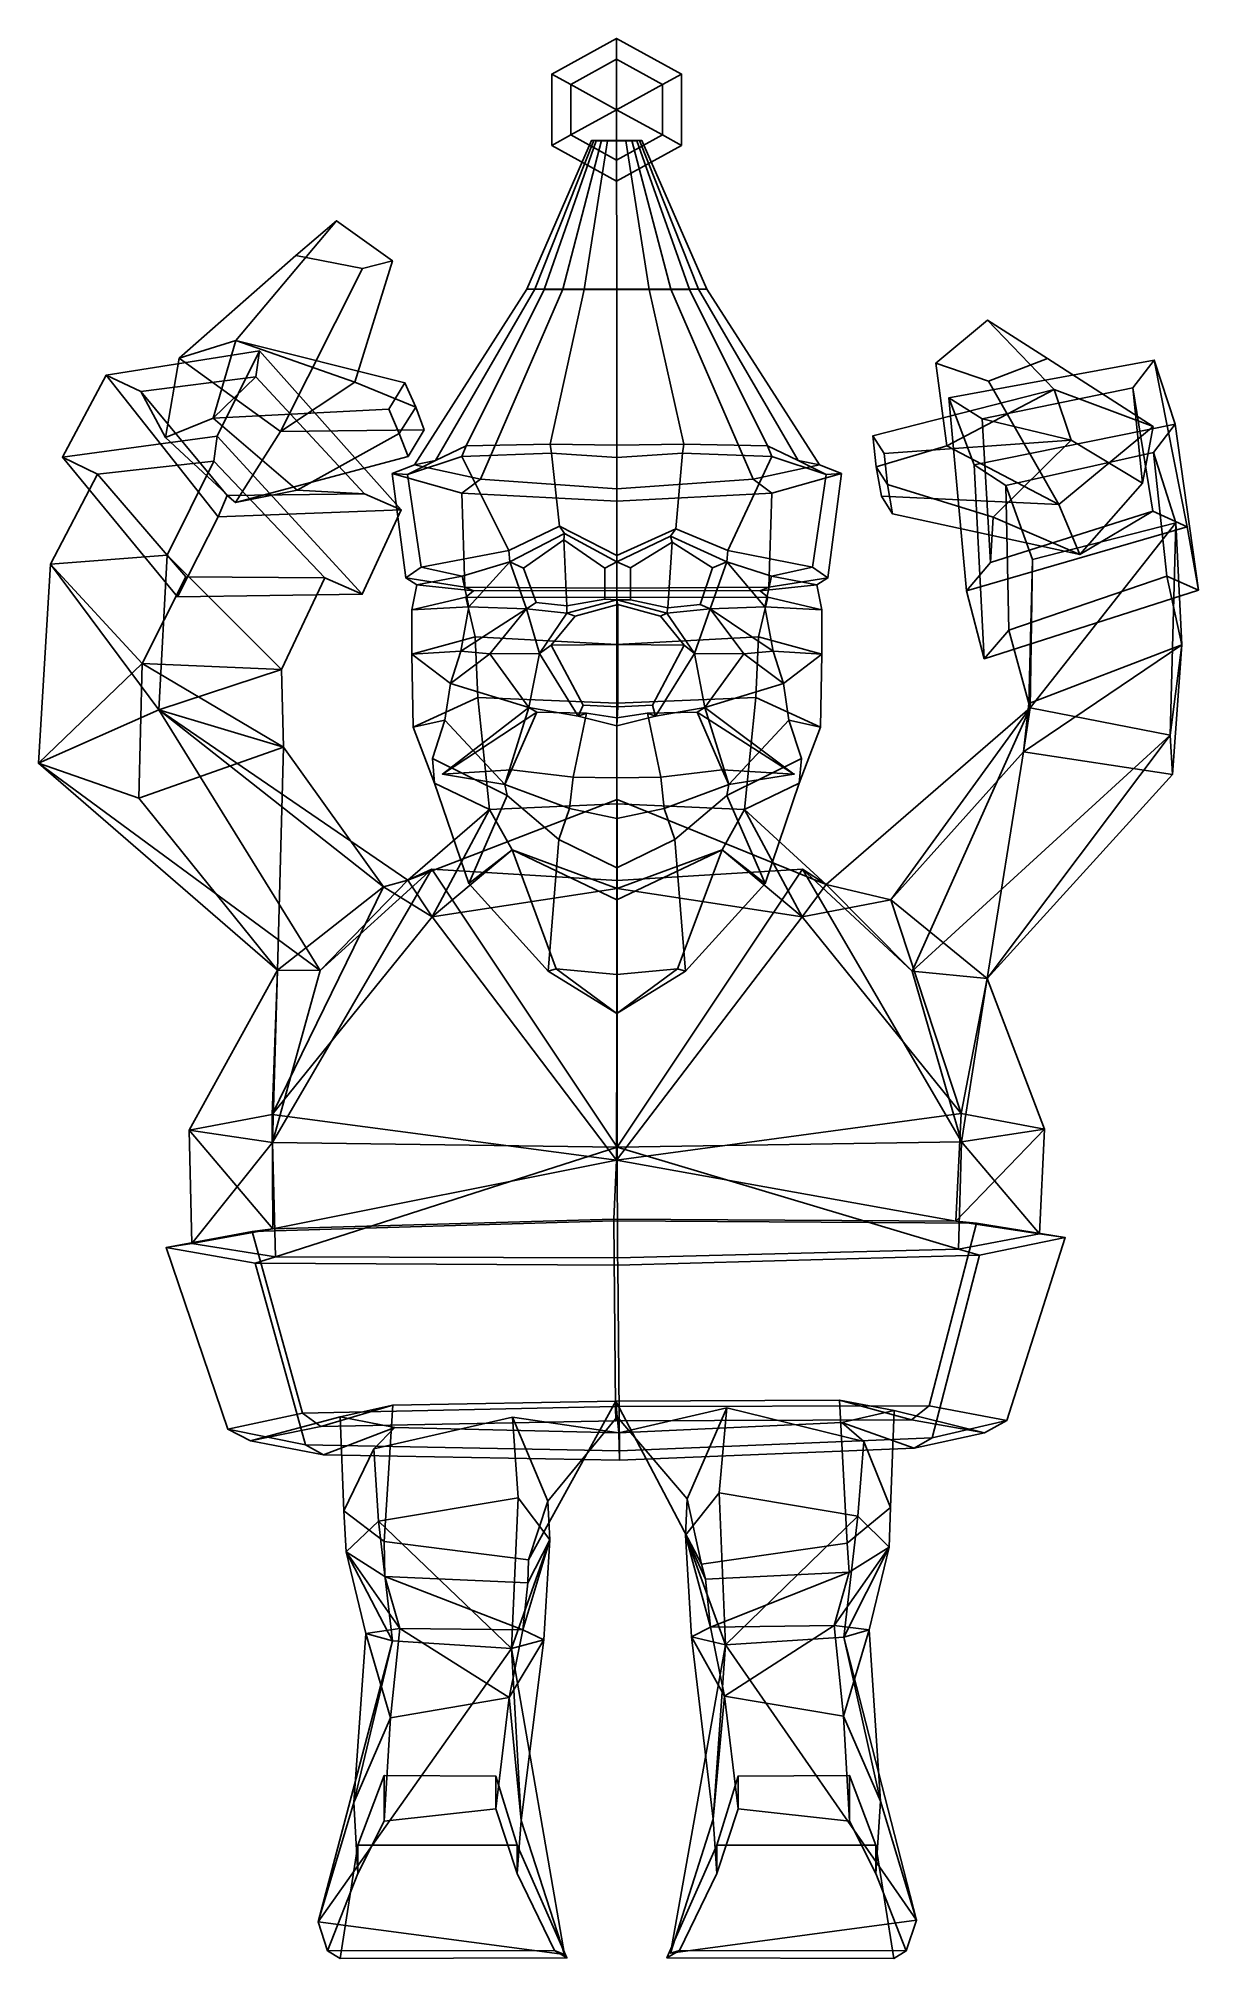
# Model space of a CAD drawing. Extents: x -173 to 170, y -153 to 415.
import ezdxf

# ---------------------------------------------------------------- set-up
doc = ezdxf.new("R2010")
doc.units = 0

msp = doc.modelspace()

# ---------------------------------------------------------------- linework, layer by layer
for p in [(-53.499561, 197.625122, 96.495125), (50.507008, 197.625122, 96.495125)]:
    msp.add_point(p)
for points in [[(-15.578745, 401.801758, 63.430351), (-1.969854, 409.266052, 63.430351), (-1.969851, 415.449646, 48.941158), (-21.21575, 404.893616, 48.941162)], [(-15.578739, 401.801758, 34.451965), (-21.21575, 404.893616, 48.941162), (-1.969851, 415.449646, 48.941158), (-1.969848, 409.266052, 34.451965)], [(11.639069, 401.801758, 63.430351), (17.276043, 404.893616, 48.941158), (-1.969851, 415.449646, 48.941158), (-1.969854, 409.266052, 63.430351)], [(11.639072, 401.801758, 34.451965), (-1.969848, 409.266052, 34.451965), (-1.969851, 415.449646, 48.941158), (17.276043, 404.893616, 48.941158)], [(-21.21575, 383.781494, 48.941162), (-15.578745, 386.873291, 63.430351), (-15.578745, 401.801758, 63.430351), (-21.21575, 404.893616, 48.941162)], [(-21.21575, 383.781494, 48.941162), (-21.21575, 404.893616, 48.941162), (-15.578739, 401.801758, 34.451965), (-15.578739, 386.873291, 34.451965)], [(-1.969855, 394.337524, 69.431976), (-1.969854, 409.266052, 63.430351), (-15.578745, 401.801758, 63.430351)], [(-1.969856, 394.337524, 28.450333), (-15.578739, 401.801758, 34.451965), (-1.969848, 409.266052, 34.451965)], [(-1.969856, 394.337524, 28.450333), (-1.969848, 409.266052, 34.451965), (11.639072, 401.801758, 34.451965)], [(-1.969855, 394.337524, 69.431976), (11.639069, 401.801758, 63.430351), (-1.969854, 409.266052, 63.430351)], [(17.276043, 383.781494, 48.941158), (17.276043, 404.893616, 48.941158), (11.639069, 401.801758, 63.430351), (11.639069, 386.873291, 63.430351)], [(17.276043, 383.781494, 48.941158), (11.639072, 386.873291, 34.451965), (11.639072, 401.801758, 34.451965), (17.276043, 404.893616, 48.941158)], [(-15.578745, 386.873291, 63.430351), (-1.969855, 394.337524, 69.431976), (-15.578745, 401.801758, 63.430351)], [(-15.578739, 386.873291, 34.451965), (-15.578739, 401.801758, 34.451965), (-1.969856, 394.337524, 28.450333)], [(11.639072, 386.873291, 34.451965), (-1.969856, 394.337524, 28.450333), (11.639072, 401.801758, 34.451965)], [(11.639069, 386.873291, 63.430351), (11.639069, 401.801758, 63.430351), (-1.969855, 394.337524, 69.431976)], [(-1.969854, 379.409058, 63.430351), (-1.969855, 394.337524, 69.431976), (-15.578745, 386.873291, 63.430351)], [(-1.969848, 379.409058, 34.451965), (-15.578739, 386.873291, 34.451965), (-1.969856, 394.337524, 28.450333)], [(-1.969848, 379.409058, 34.451965), (-1.969856, 394.337524, 28.450333), (11.639072, 386.873291, 34.451965)], [(-1.969854, 379.409058, 63.430351), (11.639069, 386.873291, 63.430351), (-1.969855, 394.337524, 69.431976)], [(-1.969851, 373.225525, 48.941158), (-1.969854, 379.409058, 63.430351), (-15.578745, 386.873291, 63.430351), (-21.21575, 383.781494, 48.941162)], [(-1.969851, 373.225525, 48.941158), (-21.21575, 383.781494, 48.941162), (-15.578739, 386.873291, 34.451965), (-1.969848, 379.409058, 34.451965)], [(-1.969851, 373.225525, 48.941158), (17.276043, 383.781494, 48.941158), (11.639069, 386.873291, 63.430351), (-1.969854, 379.409058, 63.430351)], [(-1.969851, 373.225525, 48.941158), (-1.969848, 379.409058, 34.451965), (11.639072, 386.873291, 34.451965), (17.276043, 383.781494, 48.941158)], [(-9.452437, 385.204163, 47.415455), (-6.451492, 385.223083, 43.899387), (-17.898188, 341.223053, 30.320601), (-28.615849, 341.204163, 41.662754)], [(-8.765778, 385.184814, 51.012367), (-9.452437, 385.204163, 47.415455), (-28.615849, 341.204163, 41.662754), (-26.163492, 341.184814, 53.265697)], [(-8.015762, 385.160828, 55.471481), (-8.765778, 385.184814, 51.012367), (-26.163492, 341.184814, 53.265697), (-23.484865, 341.160828, 67.64994)], [(-4.675262, 385.14917, 57.636448), (-8.015762, 385.160828, 55.471481), (-23.484865, 341.160828, 67.64994), (-11.554507, 341.14917, 74.633705)], [(-6.451492, 385.223083, 43.899387), (-1.97984, 385.235779, 41.530643), (-1.928, 341.235809, 22.679499), (-17.898188, 341.223053, 30.320601)], [(-1.97984, 385.142395, 58.899921), (-4.675262, 385.14917, 57.636448), (-11.554507, 341.14917, 74.633705), (-1.928, 341.142365, 78.709419)], [(2.491812, 385.223083, 43.899387), (14.042187, 341.223053, 30.320601), (-1.928, 341.235809, 22.679499), (-1.97984, 385.235779, 41.530643)], [(-1.97984, 385.142395, 58.899921), (-1.928, 341.142365, 78.709419), (7.698507, 341.14917, 74.633705), (0.715582, 385.14917, 57.636448)], [(0.715582, 385.14917, 57.636448), (7.698507, 341.14917, 74.633705), (19.628866, 341.160828, 67.64994), (4.056083, 385.160828, 55.471481)], [(5.49276, 385.204163, 47.415455), (24.759855, 341.204163, 41.662754), (14.042187, 341.223053, 30.320601), (2.491812, 385.223083, 43.899387)], [(4.056083, 385.160828, 55.471481), (19.628866, 341.160828, 67.64994), (22.307491, 341.184814, 53.265697), (4.806098, 385.184814, 51.012367)], [(4.806098, 385.184814, 51.012367), (22.307491, 341.184814, 53.265697), (24.759855, 341.204163, 41.662754), (5.49276, 385.204163, 47.415455)], [(-96.958122, 351.170227, 137.649918), (-84.966591, 361.481262, 128.80928), (-114.762413, 326.047516, 96.228691), (-131.516785, 320.798065, 120.305809)], [(-68.362923, 349.606445, 130.297989), (-79.482864, 313.653076, 104.142014), (-114.762413, 326.047516, 96.228691), (-84.966591, 361.481262, 128.80928)], [(-77.261269, 347.3172, 143.21994), (-68.362923, 349.606445, 130.297989), (-84.966591, 361.481262, 128.80928), (-96.958122, 351.170227, 137.649918)], [(-77.261269, 347.3172, 143.21994), (-96.958122, 351.170227, 137.649918), (-131.516785, 320.798065, 120.305809), (-101.509933, 299.031189, 122.510574)], [(-77.261269, 347.3172, 143.21994), (-101.509933, 299.031189, 122.510574), (-79.482864, 313.653076, 104.142014), (-68.362923, 349.606445, 130.297989)], [(-42.271126, 284.962341, 16.319864), (-61.859039, 289.210785, 37.509758), (-28.615849, 341.204163, 41.662754), (-17.898188, 341.223053, 30.320601)], [(-61.859039, 289.210785, 37.509758), (-55.5891, 290.510834, 60.679428), (-26.163492, 341.184814, 53.265697), (-28.615849, 341.204163, 41.662754)], [(-55.5891, 290.510834, 60.679428), (-46.548569, 294.790649, 88.605896), (-23.484865, 341.160828, 67.64994), (-26.163492, 341.184814, 53.265697)], [(-46.548569, 294.790649, 88.605896), (-21.688263, 295.306549, 101.565422), (-11.554507, 341.14917, 74.633705), (-23.484865, 341.160828, 67.64994)], [(-1.9, 282.067596, -2.974264), (-42.271126, 284.962341, 16.319864), (-17.898188, 341.223053, 30.320601), (-1.928, 341.235809, 22.679499)], [(-1.9, 294.989166, 108.993706), (-1.928, 341.142365, 78.709419), (-11.554507, 341.14917, 74.633705), (-21.688263, 295.306549, 101.565422)], [(-1.9, 282.067596, -2.974264), (-1.928, 341.235809, 22.679499), (14.042187, 341.223053, 30.320601), (38.471123, 284.962341, 16.319864)], [(-1.9, 294.989166, 108.993706), (17.88826, 295.306549, 101.565422), (7.698507, 341.14917, 74.633705), (-1.928, 341.142365, 78.709419)], [(42.748573, 294.790649, 88.605896), (19.628866, 341.160828, 67.64994), (7.698507, 341.14917, 74.633705), (17.88826, 295.306549, 101.565422)], [(38.471123, 284.962341, 16.319864), (14.042187, 341.223053, 30.320601), (24.759855, 341.204163, 41.662754), (58.059044, 289.210785, 37.509758)], [(51.789104, 290.510834, 60.679428), (22.307491, 341.184814, 53.265697), (19.628866, 341.160828, 67.64994), (42.748573, 294.790649, 88.605896)], [(58.059044, 289.210785, 37.509758), (24.759855, 341.204163, 41.662754), (22.307491, 341.184814, 53.265697), (51.789104, 290.510834, 60.679428)], [(108.126732, 313.926086, 140.979691), (125.632759, 320.70929, 129.742935), (107.852203, 332.02298, 128.535324), (92.544617, 319.298279, 131.293625)], [(92.544617, 319.298279, 131.293625), (107.852203, 332.02298, 128.535324), (127.570923, 311.459137, 70.106506), (95.854691, 294.854584, 85.935211)], [(125.632759, 320.70929, 129.742935), (156.894897, 300.552032, 87.714485), (127.570923, 311.459137, 70.106506), (107.852203, 332.02298, 128.535324)], [(-131.516785, 320.798065, 120.305809), (-114.762413, 326.047516, 96.228691), (-121.482368, 303.056641, 80.755646), (-135.618912, 297.286743, 101.085548)], [(-64.699043, 313.510895, 90.191467), (-69.472374, 305.642914, 84.743034), (-121.482368, 303.056641, 80.755646), (-114.762413, 326.047516, 96.228691)], [(-61.494057, 306.293396, 97.637405), (-64.699043, 313.510895, 90.191467), (-114.762413, 326.047516, 96.228691), (-79.482864, 313.653076, 104.142014)], [(-153.148987, 315.754364, 104.913353), (-107.746429, 322.941986, 63.064861), (-120.25824, 297.709961, 47.056683), (-166.117981, 291.436737, 86.542923)], [(-153.148987, 315.754364, 104.913353), (-142.861115, 310.878601, 104.545792), (-108.876747, 315.242798, 74.233398), (-107.746429, 322.941986, 63.064861)], [(-101.509933, 299.031189, 122.510574), (-131.516785, 320.798065, 120.305809), (-135.618912, 297.286743, 101.085548), (-114.848656, 278.089203, 110.239243)], [(-77.310631, 250.881958, 81.296959), (-120.25824, 297.709961, 47.056683), (-107.746429, 322.941986, 63.064861), (-65.769295, 275.851532, 99.751717)], [(-65.769295, 275.851532, 99.751717), (-107.746429, 322.941986, 63.064861), (-108.876747, 315.242798, 74.233398), (-76.664383, 280.64917, 100.635468)], [(108.126732, 313.926086, 140.979691), (92.544617, 319.298279, 131.293625), (95.854691, 294.854584, 85.935211), (129.036682, 277.420074, 92.0681)], [(157.254639, 320.208282, 45.684113), (163.422592, 301.236145, 19.244923), (103.946831, 289.202393, 14.834326), (96.429985, 309.086365, 39.279938)], [(157.254639, 320.208282, 45.684113), (96.429985, 309.086365, 39.279938), (106.289192, 302.779083, 46.230175), (150.902084, 312.009033, 50.392189)], [(108.126732, 313.926086, 140.979691), (129.036682, 277.420074, 92.0681), (156.894897, 300.552032, 87.714485), (125.632759, 320.70929, 129.742935)], [(166.993454, 270.886993, 85.968826), (157.254639, 320.208282, 45.684113), (150.902084, 312.009033, 50.392189), (156.858231, 275.440094, 80.270355)], [(170.38707, 252.056946, 57.656845), (163.422592, 301.236145, 19.244923), (157.254639, 320.208282, 45.684113), (166.993454, 270.886993, 85.968826)], [(-132.05278, 250.124023, 119.336205), (-120.024475, 273.786804, 140.854752), (-153.148987, 315.754364, 104.913353), (-166.117981, 291.436737, 86.542923)], [(-120.024475, 273.786804, 140.854752), (-117.35743, 280.152893, 130.4487), (-142.861115, 310.878601, 104.545792), (-153.148987, 315.754364, 104.913353)], [(-135.618912, 297.286743, 101.085548), (-121.482368, 303.056641, 80.755646), (-108.876747, 315.242798, 74.233398), (-142.861115, 310.878601, 104.545792)], [(-96.571594, 281.707489, 89.113907), (-76.664383, 280.64917, 100.635468), (-108.876747, 315.242798, 74.233398), (-121.482368, 303.056641, 80.755646)], [(-58.947514, 299.564026, 105.111023), (-61.494057, 306.293396, 97.637405), (-79.482864, 313.653076, 104.142014), (-101.509933, 299.031189, 122.510574)], [(-61.494057, 306.293396, 97.637405), (-66.366997, 298.447845, 92.223579), (-69.472374, 305.642914, 84.743034), (-64.699043, 313.510895, 90.191467)], [(-114.848656, 278.089203, 110.239243), (-135.618912, 297.286743, 101.085548), (-142.861115, 310.878601, 104.545792), (-117.35743, 280.152893, 130.4487)], [(73.921799, 297.836182, 76.267372), (127.570923, 311.459137, 70.106506), (132.686554, 296.514618, 43.046379), (77.215073, 292.583435, 65.820396)], [(74.862022, 288.638947, 82.466881), (95.854691, 294.854584, 85.935211), (127.570923, 311.459137, 70.106506), (73.921799, 297.836182, 76.267372)], [(106.879089, 231.80127, 58.495121), (101.620125, 251.889587, 84.303329), (96.429985, 309.086365, 39.279938), (103.946831, 289.202393, 14.834326)], [(101.620125, 251.889587, 84.303329), (108.75473, 260.252472, 79.649178), (106.289192, 302.779083, 46.230175), (96.429985, 309.086365, 39.279938)], [(153.818146, 283.736969, 58.751507), (150.902084, 312.009033, 50.392189), (106.289192, 302.779083, 46.230175), (132.686554, 296.514618, 43.046379)], [(156.894897, 300.552032, 87.714485), (153.818146, 283.736969, 58.751507), (132.686554, 296.514618, 43.046379), (127.570923, 311.459137, 70.106506)], [(135.204376, 262.663483, 65.160683), (156.858231, 275.440094, 80.270355), (150.902084, 312.009033, 50.392189), (153.818146, 283.736969, 58.751507)], [(-66.366997, 298.447845, 92.223579), (-96.571594, 281.707489, 89.113907), (-121.482368, 303.056641, 80.755646), (-69.472374, 305.642914, 84.743034)], [(-58.947514, 299.564026, 105.111023), (-63.743988, 291.675049, 99.649803), (-66.366997, 298.447845, 92.223579), (-61.494057, 306.293396, 97.637405)], [(109.530922, 273.750031, 48.684059), (132.686554, 296.514618, 43.046379), (106.289192, 302.779083, 46.230175), (108.75473, 260.252472, 79.649178)], [(-166.117981, 291.436737, 86.542923), (-120.25824, 297.709961, 47.056683), (-121.263435, 290.32785, 57.712055), (-155.682831, 286.466309, 86.203712)], [(-77.310631, 250.881958, 81.296959), (-88.404549, 255.742981, 82.229492), (-121.263435, 290.32785, 57.712055), (-120.25824, 297.709961, 47.056683)], [(-58.947514, 299.564026, 105.111023), (-101.509933, 299.031189, 122.510574), (-114.848656, 278.089203, 110.239243), (-63.743988, 291.675049, 99.649803)], [(-63.743988, 291.675049, 99.649803), (-114.848656, 278.089203, 110.239243), (-96.571594, 281.707489, 89.113907), (-66.366997, 298.447845, 92.223579)], [(74.862022, 288.638947, 82.466881), (73.921799, 297.836182, 76.267372), (77.215073, 292.583435, 65.820396), (78.272911, 283.404053, 72.030533)], [(78.272911, 283.404053, 72.030533), (77.215073, 292.583435, 65.820396), (132.686554, 296.514618, 43.046379), (109.530922, 273.750031, 48.684059)], [(163.422592, 301.236145, 19.244923), (157.00676, 292.897797, 24.042955), (113.310005, 283.124878, 21.500462), (103.946831, 289.202393, 14.834326)], [(129.036682, 277.420074, 92.0681), (135.204376, 262.663483, 65.160683), (153.818146, 283.736969, 58.751507), (156.894897, 300.552032, 87.714485)], [(170.38707, 252.056946, 57.656845), (160.995193, 256.262054, 52.386871), (157.00676, 292.897797, 24.042955), (163.422592, 301.236145, 19.244923)], [(-155.682831, 286.466309, 86.203712), (-121.263435, 290.32785, 57.712055), (-135.103363, 262.48996, 39.252537), (-169.666, 259.842651, 66.20018)], [(-132.05278, 250.124023, 119.336205), (-166.117981, 291.436737, 86.542923), (-155.682831, 286.466309, 86.203712), (-129.570343, 256.011932, 109.701187)], [(-135.103363, 262.48996, 39.252537), (-121.263435, 290.32785, 57.712055), (-88.404549, 255.742981, 82.229492), (-101.208191, 228.580688, 62.156288)], [(-63.887779, 286.347046, 61.73048), (-55.5891, 290.510834, 60.679428), (-61.859039, 289.210785, 37.509758), (-68.413467, 286.592468, 35.851646)], [(-47.79092, 291.719788, 92.966484), (-46.548569, 294.790649, 88.605896), (-55.5891, 290.510834, 60.679428), (-63.887779, 286.347046, 61.73048)], [(-33.883507, 263.821716, 96.802116), (-47.79092, 291.719788, 92.966484), (-63.887779, 286.347046, 61.73048), (-59.840714, 258.892395, 77.739914)], [(-21.299599, 292.630157, 106.255333), (-21.688263, 295.306549, 101.565422), (-46.548569, 294.790649, 88.605896), (-47.79092, 291.719788, 92.966484)], [(-18.942772, 271.067413, 108.592934), (-21.299599, 292.630157, 106.255333), (-47.79092, 291.719788, 92.966484), (-33.883507, 263.821716, 96.802116)], [(-1.9, 291.351837, 112.282356), (-1.9, 294.989166, 108.993706), (-21.688263, 295.306549, 101.565422), (-21.299599, 292.630157, 106.255333)], [(-1.9, 262.402008, 112.074959), (-1.9, 291.351837, 112.282356), (-21.299599, 292.630157, 106.255333), (-18.942772, 271.067413, 108.592934)], [(-1.9, 291.351837, 112.282356), (17.499596, 292.630157, 106.255333), (17.88826, 295.306549, 101.565422), (-1.9, 294.989166, 108.993706)], [(-1.9, 262.402008, 112.074959), (15.546495, 270.259979, 108.592934), (17.499596, 292.630157, 106.255333), (-1.9, 291.351837, 112.282356)], [(15.546495, 270.259979, 108.592934), (30.955547, 263.821716, 96.802124), (43.990925, 291.719788, 92.966484), (17.499596, 292.630157, 106.255333)], [(17.499596, 292.630157, 106.255333), (43.990925, 291.719788, 92.966484), (42.748573, 294.790649, 88.605896), (17.88826, 295.306549, 101.565422)], [(30.955547, 263.821716, 96.802124), (56.040722, 258.892395, 77.739914), (60.08778, 286.347046, 61.73048), (43.990925, 291.719788, 92.966484)], [(43.990925, 291.719788, 92.966484), (60.08778, 286.347046, 61.73048), (51.789104, 290.510834, 60.679428), (42.748573, 294.790649, 88.605896)], [(60.08778, 286.347046, 61.73048), (64.613472, 286.592468, 35.851646), (58.059044, 289.210785, 37.509758), (51.789104, 290.510834, 60.679428)], [(76.448021, 279.935822, 88.655235), (129.036682, 277.420074, 92.0681), (95.854691, 294.854584, 85.935211), (74.862022, 288.638947, 82.466881)], [(157.00676, 292.897797, 24.042955), (163.664444, 272.055389, -4.693051), (121.154564, 261.164886, -6.130462), (113.310005, 283.124878, 21.500462)], [(165.387756, 235.899048, 22.78046), (163.664444, 272.055389, -4.693051), (157.00676, 292.897797, 24.042955), (160.995193, 256.262054, 52.386871)], [(-142.537918, 230.379333, 87.671684), (-129.570343, 256.011932, 109.701187), (-155.682831, 286.466309, 86.203712), (-169.666, 259.842651, 66.20018)], [(-68.413467, 286.592468, 35.851646), (-61.859039, 289.210785, 37.509758), (-42.271126, 284.962341, 16.319864), (-47.799843, 280.827393, 12.511164)], [(-59.840714, 258.892395, 77.739914), (-63.887779, 286.347046, 61.73048), (-68.413467, 286.592468, 35.851646), (-64.414131, 255.728638, 40.018829)], [(-64.414131, 255.728638, 40.018829), (-68.413467, 286.592468, 35.851646), (-47.799843, 280.827393, 12.511164), (-46.904514, 252.990265, 13.866787)], [(-47.799843, 280.827393, 12.511164), (-42.271126, 284.962341, 16.319864), (-1.9, 282.067596, -2.974264), (-1.9, 278.451904, -7.526243)], [(43.999844, 280.827393, 12.511164), (-1.9, 278.451904, -7.526243), (-1.9, 282.067596, -2.974264), (38.471123, 284.962341, 16.319864)], [(64.613472, 286.592468, 35.851646), (43.999844, 280.827393, 12.511164), (38.471123, 284.962341, 16.319864), (58.059044, 289.210785, 37.509758)], [(60.614136, 255.728638, 40.018829), (43.104519, 252.990265, 13.866787), (43.999844, 280.827393, 12.511164), (64.613472, 286.592468, 35.851646)], [(56.040722, 258.892395, 77.739914), (60.614136, 255.728638, 40.018829), (64.613472, 286.592468, 35.851646), (60.08778, 286.347046, 61.73048)], [(76.448021, 279.935822, 88.655235), (74.862022, 288.638947, 82.466881), (78.272911, 283.404053, 72.030533), (79.761757, 274.669312, 78.178619)], [(106.879089, 231.80127, 58.495121), (103.946831, 289.202393, 14.834326), (113.310005, 283.124878, 21.500462), (114.170769, 240.295593, 53.777954)], [(-120.024475, 273.786804, 140.854752), (-65.769295, 275.851532, 99.751717), (-76.664383, 280.64917, 100.635468), (-117.35743, 280.152893, 130.4487)], [(-114.848656, 278.089203, 110.239243), (-117.35743, 280.152893, 130.4487), (-76.664383, 280.64917, 100.635468), (-96.571594, 281.707489, 89.113907)], [(-46.904514, 252.990265, 13.866787), (-47.799843, 280.827393, 12.511164), (-1.9, 278.451904, -7.526243), (-1.9, 252.704041, -5.901319)], [(43.104519, 252.990265, 13.866787), (-1.9, 252.704041, -5.901319), (-1.9, 278.451904, -7.526243), (43.999844, 280.827393, 12.511164)], [(76.448021, 279.935822, 88.655235), (79.761757, 274.669312, 78.178619), (135.204376, 262.663483, 65.160683), (129.036682, 277.420074, 92.0681)], [(79.761757, 274.669312, 78.178619), (78.272911, 283.404053, 72.030533), (109.530922, 273.750031, 48.684059), (135.204376, 262.663483, 65.160683)], [(121.154564, 261.164886, -6.130462), (120.077461, 218.530975, 25.563265), (114.170769, 240.295593, 53.777954), (113.310005, 283.124878, 21.500462)], [(-132.05278, 250.124023, 119.336205), (-77.310631, 250.881958, 81.296959), (-65.769295, 275.851532, 99.751717), (-120.024475, 273.786804, 140.854752)], [(166.993454, 270.886993, 85.968826), (156.858231, 275.440094, 80.270355), (108.75473, 260.252472, 79.649178), (101.620125, 251.889587, 84.303329)], [(135.204376, 262.663483, 65.160683), (109.530922, 273.750031, 48.684059), (108.75473, 260.252472, 79.649178), (156.858231, 275.440094, 80.270355)], [(-18.942772, 271.067413, 108.592934), (-33.883507, 263.821716, 96.802116), (-33.590797, 260.52478, 94.976685), (-17.374081, 268.852844, 107.094673)], [(-17.632929, 266.957642, 104.469688), (-17.374081, 268.852844, 107.094673), (-33.590797, 260.52478, 94.976685), (-29.570061, 258.588928, 94.654114)], [(-1.9, 262.402008, 112.074959), (-18.942772, 271.067413, 108.592934), (-17.374081, 268.852844, 107.094673), (-1.9, 260.520386, 109.102097)], [(-17.632929, 266.957642, 104.469688), (-5.485055, 258.585754, 106.095718), (-1.9, 260.520386, 109.102097), (-17.374081, 268.852844, 107.094673)], [(-1.9, 262.402008, 112.074959), (-1.9, 260.520386, 109.102097), (13.977801, 268.04541, 107.094673), (15.546495, 270.259979, 108.592934)], [(14.484674, 266.262512, 104.268639), (13.977801, 268.04541, 107.094673), (-1.9, 260.520386, 109.102097), (2.138192, 258.705017, 106.276031)], [(15.546495, 270.259979, 108.592934), (13.977801, 268.04541, 107.094673), (30.662834, 260.52478, 94.976685), (30.955547, 263.821716, 96.802124)], [(14.484674, 266.262512, 104.268639), (26.404018, 258.708435, 92.15062), (30.662834, 260.52478, 94.976685), (13.977801, 268.04541, 107.094673)], [(170.38707, 252.056946, 57.656845), (166.993454, 270.886993, 85.968826), (101.620125, 251.889587, 84.303329), (106.879089, 231.80127, 58.495121)], [(163.664444, 272.055389, -4.693051), (162.007706, 209.172516, -46.086491), (120.47052, 217.230469, -35.402657)], [(163.664444, 272.055389, -4.693051), (120.47052, 217.230469, -35.402657), (121.154564, 261.164886, -6.130462)], [(165.387756, 235.899048, 22.78046), (162.007706, 209.172516, -46.086491), (163.664444, 272.055389, -4.693051)], [(-169.666, 259.842651, 66.20018), (-135.103363, 262.48996, 39.252537), (-137.554245, 216.656311, 13.204867)], [(-101.208191, 228.580688, 62.156288), (-137.554245, 216.656311, 13.204867), (-135.103363, 262.48996, 39.252537)], [(-47.675175, 256.236481, 78.249641), (-33.590797, 260.52478, 94.976685), (-33.883507, 263.821716, 96.802116), (-59.840714, 258.892395, 77.739914)], [(-16.733572, 247.464539, 102.64016), (-17.632929, 266.957642, 104.469688), (-29.570061, 258.588928, 94.654114), (-25.823059, 248.399109, 97.547935)], [(-5.485055, 258.585754, 106.095718), (-17.632929, 266.957642, 104.469688), (-16.733572, 247.464539, 102.64016), (-5.485055, 249.468506, 106.939919)], [(2.138192, 258.705017, 106.276031), (2.138192, 249.200409, 107.318275), (13.16766, 246.852173, 102.009949), (14.484674, 266.262512, 104.268639)], [(13.16766, 246.852173, 102.009949), (22.729984, 247.848206, 95.723228), (26.404018, 258.708435, 92.15062), (14.484674, 266.262512, 104.268639)], [(43.875175, 256.236481, 78.249641), (56.040722, 258.892395, 77.739914), (30.955547, 263.821716, 96.802124), (30.662834, 260.52478, 94.976685)], [(-169.666, 259.842651, 66.20018), (-137.554245, 216.656311, 13.204867), (-173.231201, 200.865601, 31.880404)], [(-142.537918, 230.379333, 87.671684), (-169.666, 259.842651, 66.20018), (-173.231201, 200.865601, 31.880404)], [(-101.208191, 228.580688, 62.156288), (-88.404549, 255.742981, 82.229492), (-129.570343, 256.011932, 109.701187), (-142.537918, 230.379333, 87.671684)], [(-132.05278, 250.124023, 119.336205), (-129.570343, 256.011932, 109.701187), (-88.404549, 255.742981, 82.229492), (-77.310631, 250.881958, 81.296959)], [(-59.840714, 258.892395, 77.739914), (-64.414131, 255.728638, 40.018829), (-61.108589, 253.714844, 41.26128), (-47.675175, 256.236481, 78.249641)], [(-47.675175, 256.236481, 78.249641), (-61.108589, 253.714844, 41.26128), (-62.612999, 246.302856, 42.462151), (-45.702423, 247.119019, 78.655991)], [(-45.702423, 247.119019, 78.655991), (-33.590797, 260.52478, 94.976685), (-47.675175, 256.236481, 78.249641)], [(-28.66053, 246.558411, 98.549278), (-33.590797, 260.52478, 94.976685), (-45.702423, 247.119019, 78.655991)], [(-25.823059, 248.399109, 97.547935), (-29.570061, 258.588928, 94.654114), (-33.590797, 260.52478, 94.976685), (-28.66053, 246.558411, 98.549278)], [(-5.485055, 249.468506, 106.939919), (-1.9, 249.221069, 110.144325), (-1.9, 260.520386, 109.102097), (-5.485055, 258.585754, 106.095718)], [(2.138192, 249.200409, 107.318275), (2.138192, 258.705017, 106.276031), (-1.9, 260.520386, 109.102097), (-1.9, 249.221069, 110.144325)], [(22.729984, 247.848206, 95.723228), (25.732569, 246.558411, 98.549278), (30.662834, 260.52478, 94.976685), (26.404018, 258.708435, 92.15062)], [(25.732569, 246.558411, 98.549278), (41.90242, 247.119019, 78.655991), (30.662834, 260.52478, 94.976685)], [(41.90242, 247.119019, 78.655991), (43.875175, 256.236481, 78.249641), (30.662834, 260.52478, 94.976685)], [(43.875175, 256.236481, 78.249641), (41.90242, 247.119019, 78.655991), (58.813, 246.302856, 42.462151), (57.308598, 253.714844, 41.26128)], [(56.040722, 258.892395, 77.739914), (43.875175, 256.236481, 78.249641), (57.308598, 253.714844, 41.26128), (60.614136, 255.728638, 40.018829)], [(170.38707, 252.056946, 57.656845), (106.879089, 231.80127, 58.495121), (114.170769, 240.295593, 53.777954), (160.995193, 256.262054, 52.386871)], [(120.077461, 218.530975, 25.563265), (165.387756, 235.899048, 22.78046), (160.995193, 256.262054, 52.386871), (114.170769, 240.295593, 53.777954)], [(120.077461, 218.530975, 25.563265), (121.154564, 261.164886, -6.130462), (120.47052, 217.230469, -35.402657)], [(-64.414131, 255.728638, 40.018829), (-46.904514, 252.990265, 13.866787), (-44.318386, 251.877747, 14.896184), (-61.108589, 253.714844, 41.26128)], [(-62.612999, 246.302856, 42.462151), (-61.108589, 253.714844, 41.26128), (-44.318386, 251.877747, 14.896184), (-46.630749, 249.982239, 12.67251)], [(-46.904514, 252.990265, 13.866787), (-1.9, 252.704041, -5.901319), (-1.9, 251.950592, -2.27502), (-44.318386, 251.877747, 14.896184)], [(-46.630749, 249.982239, 12.67251), (-44.318386, 251.877747, 14.896184), (-1.9, 251.950592, -2.27502), (-1.9, 249.908081, -2.405132)], [(43.104519, 252.990265, 13.866787), (40.518391, 251.877747, 14.896184), (-1.9, 251.950592, -2.27502), (-1.9, 252.704041, -5.901319)], [(42.830746, 249.982239, 12.67251), (-1.9, 249.908081, -2.405132), (-1.9, 251.950592, -2.27502), (40.518391, 251.877747, 14.896184)], [(60.614136, 255.728638, 40.018829), (57.308598, 253.714844, 41.26128), (40.518391, 251.877747, 14.896184), (43.104519, 252.990265, 13.866787)], [(58.813, 246.302856, 42.462151), (42.830746, 249.982239, 12.67251), (40.518391, 251.877747, 14.896184), (57.308598, 253.714844, 41.26128)], [(-62.634781, 233.108948, 44.641083), (-62.612999, 246.302856, 42.462151), (-46.630749, 249.982239, 12.67251), (-43.885971, 238.285187, 11.188781)], [(-45.702423, 247.119019, 78.655991), (-62.612999, 246.302856, 42.462151), (-62.634781, 233.108948, 44.641083), (-48.144192, 234.019836, 78.504814)], [(-48.144192, 234.019836, 78.504814), (-28.66053, 246.558411, 98.549278), (-45.702423, 247.119019, 78.655991)], [(-39.490215, 233.203125, 101.72583), (-28.66053, 246.558411, 98.549278), (-48.144192, 234.019836, 78.504814)], [(-43.885971, 238.285187, 11.188781), (-46.630749, 249.982239, 12.67251), (-1.9, 249.908081, -2.405132), (-1.9, 236.03186, -0.945824)], [(-39.490215, 233.203125, 101.72583), (-24.858456, 233.356445, 104.760262), (-28.66053, 246.558411, 98.549278)], [(-16.733572, 247.464539, 102.64016), (-25.823059, 248.399109, 97.547935), (-28.66053, 246.558411, 98.549278), (-16.70068, 245.277496, 104.835991)], [(-24.858456, 233.356445, 104.760262), (-16.70068, 245.277496, 104.835991), (-28.66053, 246.558411, 98.549278)], [(-21.34082, 235.836121, 122.216965), (-14.264492, 244.400452, 121.01963), (-16.70068, 245.277496, 104.835991), (-24.858456, 233.356445, 104.760262)], [(-1.641618, 236.017822, 128.666168), (-1.641618, 247.834717, 124.536148), (-14.264492, 244.400452, 121.01963), (-21.34082, 235.836121, 122.216965)], [(-16.733572, 247.464539, 102.64016), (-16.70068, 245.277496, 104.835991), (-1.9, 249.221069, 110.144325), (-5.485055, 249.468506, 106.939919)], [(-1.641618, 247.834717, 124.536148), (-1.9, 249.221069, 110.144325), (-16.70068, 245.277496, 104.835991), (-14.264492, 244.400452, 121.01963)], [(40.085972, 238.285187, 11.188781), (-1.9, 236.03186, -0.945824), (-1.9, 249.908081, -2.405132), (42.830746, 249.982239, 12.67251)], [(-1.641618, 247.834717, 124.536148), (10.981255, 244.400452, 121.01963), (12.900679, 245.277496, 104.835991), (-1.9, 249.221069, 110.144325)], [(13.16766, 246.852173, 102.009949), (2.138192, 249.200409, 107.318275), (-1.9, 249.221069, 110.144325), (12.900679, 245.277496, 104.835991)], [(-1.641618, 236.017822, 128.666168), (18.057583, 235.836121, 122.216965), (10.981255, 244.400452, 121.01963), (-1.641618, 247.834717, 124.536148)], [(18.057583, 235.836121, 122.216965), (21.058456, 233.356445, 104.760262), (12.900679, 245.277496, 104.835991), (10.981255, 244.400452, 121.01963)], [(13.16766, 246.852173, 102.009949), (12.900679, 245.277496, 104.835991), (25.732569, 246.558411, 98.549278), (22.729984, 247.848206, 95.723228)], [(21.058456, 233.356445, 104.760262), (25.732569, 246.558411, 98.549278), (12.900679, 245.277496, 104.835991)], [(35.690216, 233.203125, 101.72583), (25.732569, 246.558411, 98.549278), (21.058456, 233.356445, 104.760262)], [(44.344196, 234.019836, 78.504814), (41.90242, 247.119019, 78.655991), (25.732569, 246.558411, 98.549278)], [(35.690216, 233.203125, 101.72583), (44.344196, 234.019836, 78.504814), (25.732569, 246.558411, 98.549278)], [(58.834785, 233.108948, 44.641083), (40.085972, 238.285187, 11.188781), (42.830746, 249.982239, 12.67251), (58.813, 246.302856, 42.462151)], [(41.90242, 247.119019, 78.655991), (44.344196, 234.019836, 78.504814), (58.834785, 233.108948, 44.641083), (58.813, 246.302856, 42.462151)], [(-62.198425, 211.554688, 46.003769), (-62.634781, 233.108948, 44.641083), (-43.885971, 238.285187, 11.188781), (-43.093254, 220.297516, 14.099627)], [(-48.144192, 234.019836, 78.504814), (-62.634781, 233.108948, 44.641083), (-51.210266, 224.49646, 77.948036)], [(-52.81601, 213.566589, 78.12674), (-51.210266, 224.49646, 77.948036), (-62.634781, 233.108948, 44.641083), (-62.198425, 211.554688, 46.003769)], [(-51.210266, 224.49646, 77.948036), (-39.490215, 233.203125, 101.72583), (-48.144192, 234.019836, 78.504814)], [(-27.993595, 217.389771, 98.608398), (-39.490215, 233.203125, 101.72583), (-51.210266, 224.49646, 77.948036)], [(-43.093254, 220.297516, 14.099627), (-43.885971, 238.285187, 11.188781), (-1.9, 236.03186, -0.945824), (-1.9, 218.671814, 3.485335)], [(-27.993595, 217.389771, 98.608398), (-24.858456, 233.356445, 104.760262), (-39.490215, 233.203125, 101.72583)], [(-13.366461, 214.769409, 104.511536), (-24.858456, 233.356445, 104.760262), (-27.993595, 217.389771, 98.608398)], [(-11.916492, 218.088135, 117.381271), (-21.34082, 235.836121, 122.216965), (-24.858456, 233.356445, 104.760262), (-13.366461, 214.769409, 104.511536)], [(-1.641618, 217.56665, 122.611298), (-1.641618, 236.017822, 128.666168), (-21.34082, 235.836121, 122.216965), (-11.916492, 218.088135, 117.381271)], [(39.293255, 220.297516, 14.099627), (-1.9, 218.671814, 3.485335), (-1.9, 236.03186, -0.945824), (40.085972, 238.285187, 11.188781)], [(-1.641618, 217.56665, 122.611298), (8.633257, 218.088135, 117.381271), (18.057583, 235.836121, 122.216965), (-1.641618, 236.017822, 128.666168)], [(8.633257, 218.088135, 117.381271), (9.566461, 214.769409, 104.511536), (21.058456, 233.356445, 104.760262), (18.057583, 235.836121, 122.216965)], [(9.566461, 214.769409, 104.511536), (24.193596, 217.389771, 98.608398), (21.058456, 233.356445, 104.760262)], [(24.193596, 217.389771, 98.608398), (35.690216, 233.203125, 101.72583), (21.058456, 233.356445, 104.760262)], [(24.193596, 217.389771, 98.608398), (47.410271, 224.49646, 77.948036), (35.690216, 233.203125, 101.72583)], [(47.410271, 224.49646, 77.948036), (44.344196, 234.019836, 78.504814), (35.690216, 233.203125, 101.72583)], [(58.398434, 211.554688, 46.003769), (39.293255, 220.297516, 14.099627), (40.085972, 238.285187, 11.188781), (58.834785, 233.108948, 44.641083)], [(44.344196, 234.019836, 78.504814), (47.410271, 224.49646, 77.948036), (58.834785, 233.108948, 44.641083)], [(49.016014, 213.566589, 78.12674), (58.398434, 211.554688, 46.003769), (58.834785, 233.108948, 44.641083), (47.410271, 224.49646, 77.948036)], [(165.387756, 235.899048, 22.78046), (118.570633, 204.236664, 15.980763), (162.690094, 197.557678, -2.527369)], [(165.387756, 235.899048, 22.78046), (120.077461, 218.530975, 25.563265), (118.570633, 204.236664, 15.980763)], [(165.387756, 235.899048, 22.78046), (162.690094, 197.557678, -2.527369), (162.007706, 209.172516, -46.086491)], [(-142.537918, 230.379333, 87.671684), (-173.231201, 200.865601, 31.880404), (-143.475449, 190.493103, 63.507591)], [(-142.537918, 230.379333, 87.671684), (-143.475449, 190.493103, 63.507591), (-100.613068, 205.609802, 48.798721)], [(-142.537918, 230.379333, 87.671684), (-100.613068, 205.609802, 48.798721), (-101.208191, 228.580688, 62.156288)], [(-101.208191, 228.580688, 62.156288), (-100.613068, 205.609802, 48.798721), (-137.554245, 216.656311, 13.204867)], [(-52.81601, 213.566589, 78.12674), (-35.101604, 194.563812, 104.917747), (-27.993595, 217.389771, 98.608398), (-51.210266, 224.49646, 77.948036)], [(49.016014, 213.566589, 78.12674), (47.410271, 224.49646, 77.948036), (24.193596, 217.389771, 98.608398), (31.301603, 194.563812, 104.917747)], [(-89.804314, 139.531067, -21.065735), (-173.231201, 200.865601, 31.880404), (-137.554245, 216.656311, 13.204867)], [(-71.063919, 164.220459, 43.654125), (-63.808571, 166.273499, -0.370908), (-137.554245, 216.656311, 13.204867)], [(-71.063919, 164.220459, 43.654125), (-137.554245, 216.656311, 13.204867), (-100.613068, 205.609802, 48.798721)], [(-89.804314, 139.531067, -21.065735), (-137.554245, 216.656311, 13.204867), (-63.808571, 166.273499, -0.370908)], [(-55.869884, 194.943024, 50.112881), (-62.198425, 211.554688, 46.003769), (-43.093254, 220.297516, 14.099627), (-39.614113, 187.132202, 31.855993)], [(-25.627405, 215.969116, 112.608627), (-27.993595, 217.389771, 98.608398), (-53.499561, 197.625122, 96.495125)], [(-53.499561, 197.625122, 96.495125), (-27.993595, 217.389771, 98.608398), (-35.101604, 194.563812, 104.917747)], [(-39.614113, 187.132202, 31.855993), (-43.093254, 220.297516, 14.099627), (-1.9, 218.671814, 3.485335), (-1.878063, 188.833923, 8.88728)], [(-25.627405, 215.969116, 112.608627), (-10.930035, 215.706848, 112.725739), (-13.366461, 214.769409, 104.511536), (-27.993595, 217.389771, 98.608398)], [(-1.641618, 217.56665, 122.611298), (-11.916492, 218.088135, 117.381271), (-13.366461, 214.769409, 104.511536), (-1.9, 211.982056, 110.43103)], [(35.869949, 187.132202, 31.855993), (-1.878063, 188.833923, 8.88728), (-1.9, 218.671814, 3.485335), (39.293255, 220.297516, 14.099627)], [(-1.641618, 217.56665, 122.611298), (-1.9, 211.982056, 110.43103), (9.566461, 214.769409, 104.511536), (8.633257, 218.088135, 117.381271)], [(21.827406, 215.969116, 112.608627), (24.193596, 217.389771, 98.608398), (9.566461, 214.769409, 104.511536), (7.130035, 215.706848, 112.725739)], [(21.827406, 215.969116, 112.608627), (50.507008, 197.625122, 96.495125), (24.193596, 217.389771, 98.608398)], [(50.507008, 197.625122, 96.495125), (31.301603, 194.563812, 104.917747), (24.193596, 217.389771, 98.608398)], [(52.069885, 194.943024, 50.112881), (35.869949, 187.132202, 31.855993), (39.293255, 220.297516, 14.099627), (58.398434, 211.554688, 46.003769)], [(79.205666, 160.450256, 46.680927), (120.47052, 217.230469, -35.402657), (60.083511, 165.002808, 3.494553)], [(85.537422, 139.262451, -26.179056), (60.083511, 165.002808, 3.494553), (120.47052, 217.230469, -35.402657)], [(79.205666, 160.450256, 46.680927), (118.570633, 204.236664, 15.980763), (120.47052, 217.230469, -35.402657)], [(85.537422, 139.262451, -26.179056), (120.47052, 217.230469, -35.402657), (162.007706, 209.172516, -46.086491)], [(120.077461, 218.530975, 25.563265), (120.47052, 217.230469, -35.402657), (118.570633, 204.236664, 15.980763)], [(-55.869884, 194.943024, 50.112881), (-56.539234, 202.308502, 81.29702), (-52.81601, 213.566589, 78.12674), (-62.198425, 211.554688, 46.003769)], [(-52.81601, 213.566589, 78.12674), (-56.539234, 202.308502, 81.29702), (-34.418434, 191.342072, 95.906563), (-35.101604, 194.563812, 104.917747)], [(-33.104607, 198.92041, 115.00264), (-25.627405, 215.969116, 112.608627), (-53.499561, 197.625122, 96.495125)], [(-10.930035, 215.706848, 112.725739), (-25.627405, 215.969116, 112.608627), (-33.104607, 198.92041, 115.00264), (-14.890987, 196.729095, 123.670204)], [(-14.890987, 196.729095, 123.670204), (-1.9, 196.525635, 124.353912), (-1.9, 214.292847, 115.474304), (-10.930035, 215.706848, 112.725739)], [(-1.9, 214.292847, 115.474304), (-1.9, 211.982056, 110.43103), (-13.366461, 214.769409, 104.511536), (-10.930035, 215.706848, 112.725739)], [(11.090986, 196.729095, 123.670204), (7.130035, 215.706848, 112.725739), (-1.9, 214.292847, 115.474304), (-1.9, 196.525635, 124.353912)], [(-1.9, 214.292847, 115.474304), (7.130035, 215.706848, 112.725739), (9.566461, 214.769409, 104.511536), (-1.9, 211.982056, 110.43103)], [(7.130035, 215.706848, 112.725739), (11.090986, 196.729095, 123.670204), (29.304607, 198.92041, 115.00264), (21.827406, 215.969116, 112.608627)], [(29.304607, 198.92041, 115.00264), (50.507008, 197.625122, 96.495125), (21.827406, 215.969116, 112.608627)], [(49.016014, 213.566589, 78.12674), (31.301603, 194.563812, 104.917747), (30.618433, 191.342072, 95.906563), (52.739243, 202.308502, 81.29702)], [(52.069885, 194.943024, 50.112881), (58.398434, 211.554688, 46.003769), (49.016014, 213.566589, 78.12674), (52.739243, 202.308502, 81.29702)], [(-143.475449, 190.493103, 63.507591), (-102.430511, 139.582062, 19.664871), (-100.613068, 205.609802, 48.798721)], [(-102.430511, 139.582062, 19.664871), (-71.063919, 164.220459, 43.654125), (-100.613068, 205.609802, 48.798721)], [(107.750725, 137.088013, 9.524864), (85.537422, 139.262451, -26.179056), (162.007706, 209.172516, -46.086491)], [(162.690094, 197.557678, -2.527369), (107.750725, 137.088013, 9.524864), (162.007706, 209.172516, -46.086491)], [(-102.430511, 139.582062, 19.664871), (-173.231201, 200.865601, 31.880404), (-89.804314, 139.531067, -21.065735)], [(-143.475449, 190.493103, 63.507591), (-173.231201, 200.865601, 31.880404), (-102.430511, 139.582062, 19.664871)], [(-34.418434, 191.342072, 95.906563), (-56.539234, 202.308502, 81.29702), (-55.869884, 194.943024, 50.112881), (-45.791817, 165.295563, 66.107307)], [(30.618433, 191.342072, 95.906563), (41.991817, 165.295563, 66.107307), (52.069885, 194.943024, 50.112881), (52.739243, 202.308502, 81.29702)], [(107.750725, 137.088013, 9.524864), (118.570633, 204.236664, 15.980763), (79.205666, 160.450256, 46.680927)], [(162.690094, 197.557678, -2.527369), (118.570633, 204.236664, 15.980763), (107.750725, 137.088013, 9.524864)], [(-45.791817, 165.295563, 66.107307), (-55.869884, 194.943024, 50.112881), (-39.614113, 187.132202, 31.855993), (-32.955341, 175.232605, 60.032959)], [(-35.101604, 194.563812, 104.917747), (-33.104607, 198.92041, 115.00264), (-53.499561, 197.625122, 96.495125)], [(-14.890987, 196.729095, 123.670204), (-33.104607, 198.92041, 115.00264), (-35.101604, 194.563812, 104.917747), (-15.892614, 187.430054, 113.76458)], [(-19.074909, 178.278564, 115.812431), (-15.892614, 187.430054, 113.76458), (-35.101604, 194.563812, 104.917747), (-34.418434, 191.342072, 95.906563)], [(-1.9, 196.525635, 124.353912), (-14.890987, 196.729095, 123.670204), (-15.892614, 187.430054, 113.76458), (-1.9, 184.463257, 119.235947)], [(-1.9, 196.525635, 124.353912), (-1.9, 184.463257, 119.235947), (12.092613, 187.430054, 113.76458), (11.090986, 196.729095, 123.670204)], [(11.090986, 196.729095, 123.670204), (12.092613, 187.430054, 113.76458), (31.301603, 194.563812, 104.917747), (29.304607, 198.92041, 115.00264)], [(15.274906, 178.278564, 115.812431), (30.618433, 191.342072, 95.906563), (31.301603, 194.563812, 104.917747), (12.092613, 187.430054, 113.76458)], [(41.991817, 165.295563, 66.107307), (29.232119, 175.232605, 60.032959), (35.869949, 187.132202, 31.855993), (52.069885, 194.943024, 50.112881)], [(31.301603, 194.563812, 104.917747), (50.507008, 197.625122, 96.495125), (29.304607, 198.92041, 115.00264)], [(-1.853932, 190.152222, 5.078217), (-1.857344, 166.191711, -46.094997), (-56.752666, 169.451111, -36.493587), (-63.808571, 166.273499, -0.370908)], [(-1.853932, 190.152222, 5.078217), (-63.808571, 166.273499, -0.370908), (-39.614113, 187.132202, 31.855993), (-1.878063, 188.833923, 8.88728)], [(-22.260035, 139.294006, 97.859222), (-19.074909, 178.278564, 115.812431), (-34.418434, 191.342072, 95.906563), (-45.791817, 165.295563, 66.107307)], [(-1.878063, 188.833923, 8.88728), (35.869949, 187.132202, 31.855993), (60.083511, 165.002808, 3.494553), (-1.853932, 190.152222, 5.078217)], [(-1.853932, 190.152222, 5.078217), (60.083511, 165.002808, 3.494553), (53.064346, 169.451111, -36.493587), (-1.857344, 166.191711, -46.094997)], [(18.460033, 139.294006, 97.859222), (41.991817, 165.295563, 66.107307), (30.618433, 191.342072, 95.906563), (15.274906, 178.278564, 115.812431)], [(-63.808571, 166.273499, -0.370908), (-56.614574, 155.373962, 59.291286), (-39.614113, 187.132202, 31.855993)], [(-56.614574, 155.373962, 59.291286), (-32.955341, 175.232605, 60.032959), (-39.614113, 187.132202, 31.855993)], [(-1.9, 169.933075, 122.178642), (-1.9, 184.463257, 119.235947), (-15.892614, 187.430054, 113.76458), (-19.074909, 178.278564, 115.812431)], [(-1.9, 169.933075, 122.178642), (15.274906, 178.278564, 115.812431), (12.092613, 187.430054, 113.76458), (-1.9, 184.463257, 119.235947)], [(52.935226, 155.373962, 59.291286), (35.869949, 187.132202, 31.855993), (29.232119, 175.232605, 60.032959)], [(60.083511, 165.002808, 3.494553), (35.869949, 187.132202, 31.855993), (52.935226, 155.373962, 59.291286)], [(-1.9, 126.776855, 101.101158), (-1.9, 169.933075, 122.178642), (-19.074909, 178.278564, 115.812431), (-22.260035, 139.294006, 97.859222)], [(-1.9, 126.776855, 101.101158), (18.460033, 139.294006, 97.859222), (15.274906, 178.278564, 115.812431), (-1.9, 169.933075, 122.178642)], [(-1.823221, 163.82373, 67.180084), (-32.955341, 175.232605, 60.032959), (-56.614574, 155.373962, 59.291286)], [(-22.260035, 139.294006, 97.859222), (-45.791817, 165.295563, 66.107307), (-32.955341, 175.232605, 60.032959), (-19.841089, 139.986328, 81.952538)], [(-19.841089, 139.986328, 81.952538), (-32.955341, 175.232605, 60.032959), (-1.9, 160.388855, 56.009388), (-1.9, 138.352173, 77.656464)], [(-1.9, 160.388855, 56.009388), (-32.955341, 175.232605, 60.032959), (-1.823221, 163.82373, 67.180084)], [(16.041088, 139.986328, 81.952538), (-1.9, 138.352173, 77.656464), (-1.9, 160.388855, 56.009388), (29.232119, 175.232605, 60.032959)], [(-1.9, 160.388855, 56.009388), (-1.823221, 163.82373, 67.180084), (29.232119, 175.232605, 60.032959)], [(-1.823221, 163.82373, 67.180084), (52.935226, 155.373962, 59.291286), (29.232119, 175.232605, 60.032959)], [(18.460033, 139.294006, 97.859222), (16.041088, 139.986328, 81.952538), (29.232119, 175.232605, 60.032959), (41.991817, 165.295563, 66.107307)], [(-103.928154, 88.531158, -67.337128), (-56.752666, 169.451111, -36.493587), (-1.849503, 87.148895, -101.60627)], [(-103.928154, 88.531158, -67.337128), (-89.804314, 139.531067, -21.065735), (-56.752666, 169.451111, -36.493587)], [(-89.804314, 139.531067, -21.065735), (-63.808571, 166.273499, -0.370908), (-56.752666, 169.451111, -36.493587)], [(-71.063919, 164.220459, 43.654125), (-56.614574, 155.373962, 59.291286), (-63.808571, 166.273499, -0.370908)], [(-1.849503, 87.148895, -101.60627), (-56.752666, 169.451111, -36.493587), (-1.857344, 166.191711, -46.094997)], [(-1.849503, 87.148895, -101.60627), (-1.857344, 166.191711, -46.094997), (53.064346, 169.451111, -36.493587)], [(100.186668, 88.817932, -67.186386), (-1.849503, 87.148895, -101.60627), (53.064346, 169.451111, -36.493587)], [(79.205666, 160.450256, 46.680927), (60.083511, 165.002808, 3.494553), (52.935226, 155.373962, 59.291286)], [(85.537422, 139.262451, -26.179056), (53.064346, 169.451111, -36.493587), (60.083511, 165.002808, 3.494553)], [(100.186668, 88.817932, -67.186386), (53.064346, 169.451111, -36.493587), (85.537422, 139.262451, -26.179056)], [(-104.025208, 96.895798, 86.888962), (-71.063919, 164.220459, 43.654125), (-102.430511, 139.582062, 19.664871)], [(-104.025208, 96.895798, 86.888962), (-56.614574, 155.373962, 59.291286), (-71.063919, 164.220459, 43.654125)], [(-1.969815, 83.394287, 116.883575), (-1.823221, 163.82373, 67.180084), (-56.614574, 155.373962, 59.291286)], [(-1.969815, 83.394287, 116.883575), (52.935226, 155.373962, 59.291286), (-1.823221, 163.82373, 67.180084)], [(100.089615, 97.182587, 87.039703), (79.205666, 160.450256, 46.680927), (52.935226, 155.373962, 59.291286)], [(100.089615, 97.182587, 87.039703), (107.750725, 137.088013, 9.524864), (79.205666, 160.450256, 46.680927)], [(-1.969815, 83.394287, 116.883575), (-56.614574, 155.373962, 59.291286), (-104.025208, 96.895798, 86.888962)], [(-1.969815, 83.394287, 116.883575), (100.089615, 97.182587, 87.039703), (52.935226, 155.373962, 59.291286)], [(-104.025208, 96.895798, 86.888962), (-102.430511, 139.582062, 19.664871), (-128.572998, 92.211792, 1.145174)], [(-128.572998, 92.211792, 1.145174), (-102.430511, 139.582062, 19.664871), (-103.928154, 88.531158, -67.337128)], [(-103.928154, 88.531158, -67.337128), (-102.430511, 139.582062, 19.664871), (-89.804314, 139.531067, -21.065735)], [(-1.9, 126.776855, 101.101158), (-22.260035, 139.294006, 97.859222), (-19.841089, 139.986328, 81.952538)], [(-1.9, 126.776855, 101.101158), (-19.841089, 139.986328, 81.952538), (-1.9, 138.352173, 77.656464)], [(-1.9, 126.776855, 101.101158), (-1.9, 138.352173, 77.656464), (16.041088, 139.986328, 81.952538)], [(-1.9, 126.776855, 101.101158), (16.041088, 139.986328, 81.952538), (18.460033, 139.294006, 97.859222)], [(100.186668, 88.817932, -67.186386), (85.537422, 139.262451, -26.179056), (107.750725, 137.088013, 9.524864)], [(100.089615, 97.182587, 87.039703), (124.7453, 92.567719, 1.332256), (107.750725, 137.088013, 9.524864)], [(124.7453, 92.567719, 1.332256), (100.186668, 88.817932, -67.186386), (107.750725, 137.088013, 9.524864)], [(-103.778915, 63.061569, 74.664894), (-104.025208, 96.895798, 86.888962), (-128.572998, 92.211792, 1.145174)], [(-103.778915, 63.061569, 74.664894), (-1.969815, 83.394287, 116.883575), (-104.025208, 96.895798, 86.888962)], [(98.503891, 65.335449, 75.860107), (100.089615, 97.182587, 87.039703), (-1.969815, 83.394287, 116.883575)], [(98.503891, 65.335449, 75.860107), (124.7453, 92.567719, 1.332256), (100.089615, 97.182587, 87.039703)], [(-103.778915, 63.061569, 74.664894), (-128.572998, 92.211792, 1.145174), (-127.788658, 58.710831, -0.676136)], [(-127.788658, 58.710831, -0.676136), (-128.572998, 92.211792, 1.145174), (-103.928154, 88.531158, -67.337128)], [(98.503891, 65.335449, 75.860107), (123.270767, 61.533005, 0.807272), (124.7453, 92.567719, 1.332256)], [(123.270767, 61.533005, 0.807272), (100.186668, 88.817932, -67.186386), (124.7453, 92.567719, 1.332256)], [(-127.788658, 58.710831, -0.676136), (-103.928154, 88.531158, -67.337128), (-103.000763, 54.681915, -79.906586)], [(-103.000763, 54.681915, -79.906586), (-103.928154, 88.531158, -67.337128), (-1.849503, 87.148895, -101.60627)], [(-103.000763, 54.681915, -79.906586), (-1.849503, 87.148895, -101.60627), (-1.743882, 54.457443, -109.465858)], [(99.282043, 56.955795, -78.71138), (-1.849503, 87.148895, -101.60627), (100.186668, 88.817932, -67.186386)], [(99.282043, 56.955795, -78.71138), (-1.743882, 54.457443, -109.465858), (-1.849503, 87.148895, -101.60627)], [(123.270767, 61.533005, 0.807272), (99.282043, 56.955795, -78.71138), (100.186668, 88.817932, -67.186386)], [(-103.778915, 63.061569, 74.664894), (-2.789738, 65.886536, 105.406685), (-1.969815, 83.394287, 116.883575)], [(98.503891, 65.335449, 75.860107), (-1.969815, 83.394287, 116.883575), (-2.789738, 65.886536, 105.406685)], [(-135.403625, 57.451584, -0.780791), (-109.911148, 62.275818, 82.987129), (-103.778915, 63.061569, 74.664894), (-127.788658, 58.710831, -0.676136)], [(-2.841141, 65.371475, 117.682823), (-2.789738, 65.886536, 105.406685), (-103.778915, 63.061569, 74.664894), (-109.911148, 62.275818, 82.987129)], [(-2.344831, 10.465134, 114.894356), (-2.841141, 65.371475, 117.682823), (-109.911148, 62.275818, 82.987129), (-94.971909, 8.494858, 80.332954)], [(-2.841141, 65.371475, 117.682823), (104.572586, 64.686844, 84.254433), (98.503891, 65.335449, 75.860107), (-2.789738, 65.886536, 105.406685)], [(-2.344831, 10.465134, 114.894356), (90.608566, 10.580978, 81.429474), (104.572586, 64.686844, 84.254433), (-2.841141, 65.371475, 117.682823)], [(104.572586, 64.686844, 84.254433), (90.608566, 10.580978, 81.429474), (113.562904, 6.301331, -2.052197), (130.906937, 60.445206, 0.79273)], [(130.906937, 60.445206, 0.79273), (123.270767, 61.533005, 0.807272), (98.503891, 65.335449, 75.860107), (104.572586, 64.686844, 84.254433)], [(-109.911148, 62.275818, 82.987129), (-135.403625, 57.451584, -0.780791), (-117.084366, 3.708618, -3.414998), (-94.971909, 8.494858, 80.332954)], [(-109.031837, 52.806808, -91.678642), (-135.403625, 57.451584, -0.780791), (-127.788658, 58.710831, -0.676136), (-103.000763, 54.681915, -79.906586)], [(-117.084366, 3.708618, -3.414998), (-135.403625, 57.451584, -0.780791), (-109.031837, 52.806808, -91.678642), (-94.09259, -0.974152, -94.332817)], [(105.451897, 55.217834, -90.411346), (-1.619696, 52.215485, -125.103188), (-1.743882, 54.457443, -109.465858), (99.282043, 56.955795, -78.71138)], [(113.562904, 6.301331, -2.052197), (91.487877, 1.111969, -93.236298), (105.451897, 55.217834, -90.411346), (130.906937, 60.445206, 0.79273)], [(105.451897, 55.217834, -90.411346), (99.282043, 56.955795, -78.71138), (123.270767, 61.533005, 0.807272), (130.906937, 60.445206, 0.79273)], [(-109.031837, 52.806808, -91.678642), (-103.000763, 54.681915, -79.906586), (-1.743882, 54.457443, -109.465858), (-1.619696, 52.215485, -125.103188)], [(-94.09259, -0.974152, -94.332817), (-109.031837, 52.806808, -91.678642), (-1.619696, 52.215485, -125.103188), (-1.122586, -2.696793, -127.891075)], [(91.487877, 1.111969, -93.236298), (-1.122586, -2.696793, -127.891075), (-1.619696, 52.215485, -125.103188), (105.451897, 55.217834, -90.411346)], [(-2.250266, 6.205307, 102.375717), (-89.592606, 4.538391, 71.765633), (-68.257294, 10.785339, 56.775291), (-2.206201, 11.964432, 81.573631)], [(-2.206201, 11.964432, 81.573631), (-68.257294, 10.785339, 56.775291), (-70.783577, -29.591293, 27.266899), (-28.057667, -34.989151, 46.146736)], [(-1.780499, 7.380188, -2.987364), (-2.206201, 11.964432, 81.573631), (-28.057667, -34.989151, 46.146736), (-22.399521, -17.558304, -10.609999)], [(-2.250266, 6.205307, 102.375717), (-2.206201, 11.964432, 81.573631), (64.075005, 12.272903, 57.55719), (85.378365, 6.505249, 72.799469)], [(-2.206201, 11.964432, 81.573631), (23.119158, -36.251556, 44.878231), (66.295296, -30.005791, 27.309706), (64.075005, 12.272903, 57.55719)], [(18.886641, -16.870499, -11.45039), (23.119158, -36.251556, 44.878231), (-2.206201, 11.964432, 81.573631), (-1.780499, 7.380188, -2.987364)], [(64.075005, 12.272903, 57.55719), (66.295296, -30.005791, 27.309706), (79.181725, -19.527344, -8.754536), (80.253098, 9.213135, -2.081958)], [(85.378365, 6.505249, 72.799469), (64.075005, 12.272903, 57.55719), (80.253098, 9.213135, -2.081958), (106.964149, 2.667053, -2.272161)], [(-94.971909, 8.494858, 80.332954), (-117.084366, 3.708618, -3.414998), (-110.421272, 0.223404, -3.556603), (-89.592606, 4.538391, 71.765633)], [(-89.592606, 4.538391, 71.765633), (-110.421272, 0.223404, -3.556603), (-83.833969, 7.368607, -3.051482), (-68.257294, 10.785339, 56.775291)], [(-110.421272, 0.223404, -3.556603), (-88.814453, -3.841278, -82.805855), (-67.642418, 4.163895, -65.364296), (-83.833969, 7.368607, -3.051482)], [(-2.344831, 10.465134, 114.894356), (-94.971909, 8.494858, 80.332954), (-89.592606, 4.538391, 71.765633), (-2.250266, 6.205307, 102.375717)], [(-68.257294, 10.785339, 56.775291), (-83.833969, 7.368607, -3.051482), (-82.752159, -20.432434, -9.426089), (-70.783577, -29.591293, 27.266899)], [(-83.833969, 7.368607, -3.051482), (-67.642418, 4.163895, -65.364296), (-73.872383, -2.131729, -45.91069), (-82.752159, -20.432434, -9.426089)], [(-67.642418, 4.163895, -65.364296), (-1.337738, 2.612259, -90.937012), (-32.809669, 7.256332, -66.434174), (-73.872383, -2.131729, -45.91069)], [(-72.482155, -23.525375, -33.972717), (-73.872383, -2.131729, -45.91069), (-32.809669, 7.256332, -66.434174), (-31.101089, -16.611481, -43.267448)], [(-1.337738, 2.612259, -90.937012), (-1.780499, 7.380188, -2.987364), (-22.399521, -17.558304, -10.609999), (-32.809669, 7.256332, -66.434174)], [(-21.783815, -29.00914, -19.810492), (-31.101089, -16.611481, -43.267448), (-32.809669, 7.256332, -66.434174), (-22.399521, -17.558304, -10.609999)], [(-2.344831, 10.465134, 114.894356), (-2.250266, 6.205307, 102.375717), (85.378365, 6.505249, 72.799469), (90.608566, 10.580978, 81.429474)], [(18.886641, -16.870499, -11.45039), (-1.780499, 7.380188, -2.987364), (-1.337738, 2.612259, -90.937012), (30.672159, 9.977188, -66.206764)], [(64.689888, 5.651443, -64.582397), (71.20475, 0.042892, -44.895542), (30.672159, 9.977188, -66.206764), (-1.337738, 2.612259, -90.937012)], [(18.454605, -27.712952, -20.410995), (18.886641, -16.870499, -11.45039), (30.672159, 9.977188, -66.206764), (28.36344, -15.105774, -43.509869)], [(69.494026, -22.006683, -33.168182), (28.36344, -15.105774, -43.509869), (30.672159, 9.977188, -66.206764), (71.20475, 0.042892, -44.895542)], [(80.253098, 9.213135, -2.081958), (79.181725, -19.527344, -8.754536), (71.20475, 0.042892, -44.895542), (64.689888, 5.651443, -64.582397)], [(106.964149, 2.667053, -2.272161), (80.253098, 9.213135, -2.081958), (64.689888, 5.651443, -64.582397), (86.156517, -1.874405, -81.772018)], [(90.608566, 10.580978, 81.429474), (85.378365, 6.505249, 72.799469), (106.964149, 2.667053, -2.272161), (113.562904, 6.301331, -2.052197)], [(113.562904, 6.301331, -2.052197), (106.964149, 2.667053, -2.272161), (86.156517, -1.874405, -81.772018), (91.487877, 1.111969, -93.236298)], [(-117.084366, 3.708618, -3.414998), (-94.09259, -0.974152, -94.332817), (-88.814453, -3.841278, -82.805855), (-110.421272, 0.223404, -3.556603)], [(-88.814453, -3.841278, -82.805855), (-1.168634, -5.442413, -112.478645), (-1.337738, 2.612259, -90.937012), (-67.642418, 4.163895, -65.364296)], [(86.156517, -1.874405, -81.772018), (64.689888, 5.651443, -64.582397), (-1.337738, 2.612259, -90.937012), (-1.168634, -5.442413, -112.478645)], [(91.487877, 1.111969, -93.236298), (86.156517, -1.874405, -81.772018), (-1.168634, -5.442413, -112.478645), (-1.122586, -2.696793, -127.891075)], [(78.713196, -31.203857, -17.130459), (69.494026, -22.006683, -33.168182), (71.20475, 0.042892, -44.895542), (79.181725, -19.527344, -8.754536)], [(-94.09259, -0.974152, -94.332817), (-1.122586, -2.696793, -127.891075), (-1.168634, -5.442413, -112.478645), (-88.814453, -3.841278, -82.805855)], [(-82.106987, -32.614838, -18.112906), (-82.752159, -20.432434, -9.426089), (-73.872383, -2.131729, -45.91069), (-72.482155, -23.525375, -33.972717)], [(-33.158123, -61.267853, -39.042458), (-72.482155, -23.525375, -33.972717), (-31.101089, -16.611481, -43.267448)], [(-33.158123, -61.267853, -39.042458), (-31.101089, -16.611481, -43.267448), (-21.783815, -29.00914, -19.810492)], [(30.301277, -60.185753, -39.52277), (18.454605, -27.712952, -20.410995), (28.36344, -15.105774, -43.509869)], [(24.372295, -40.692398, 2.572839), (23.119158, -36.251556, 44.878231), (18.886641, -16.870499, -11.45039), (18.454605, -27.712952, -20.410995)], [(30.301277, -60.185753, -39.52277), (28.36344, -15.105774, -43.509869), (69.494026, -22.006683, -33.168182)], [(-70.651794, -39.909042, -3.826312), (-70.783577, -29.591293, 27.266899), (-82.752159, -20.432434, -9.426089), (-82.106987, -32.614838, -18.112906)], [(-28.285149, -41.817101, 3.111637), (-21.783815, -29.00914, -19.810492), (-22.399521, -17.558304, -10.609999), (-28.057667, -34.989151, 46.146736)], [(65.287605, -57.851456, -30.318941), (30.301277, -60.185753, -39.52277), (69.494026, -22.006683, -33.168182)], [(65.287605, -57.851456, -30.318941), (69.494026, -22.006683, -33.168182), (78.713196, -31.203857, -17.130459)], [(66.89978, -38.637978, -3.214424), (78.713196, -31.203857, -17.130459), (79.181725, -19.527344, -8.754536), (66.295296, -30.005791, 27.309706)], [(-68.362679, -58.953171, -30.780415), (-82.106987, -32.614838, -18.112906), (-72.482155, -23.525375, -33.972717)], [(-68.362679, -58.953171, -30.780415), (-72.482155, -23.525375, -33.972717), (-33.158123, -61.267853, -39.042458)], [(25.865026, -54.900467, 2.238178), (24.372295, -40.692398, 2.572839), (18.454605, -27.712952, -20.410995)], [(25.865026, -54.900467, 2.238178), (18.454605, -27.712952, -20.410995), (20.171547, -57.79731, -18.618729)], [(20.171547, -57.79731, -18.618729), (18.454605, -27.712952, -20.410995), (30.301277, -60.185753, -39.52277)], [(-66.160103, -55.318054, -3.563167), (-70.651794, -39.909042, -3.826312), (-82.106987, -32.614838, -18.112906)], [(-66.160103, -55.318054, -3.563167), (-82.106987, -32.614838, -18.112906), (-76.261589, -56.739395, -16.49431)], [(-76.261589, -56.739395, -16.49431), (-82.106987, -32.614838, -18.112906), (-68.362679, -58.953171, -30.780415)], [(-28.285149, -41.817101, 3.111637), (-28.057667, -34.989151, 46.146736), (-70.783577, -29.591293, 27.266899), (-70.651794, -39.909042, -3.826312)], [(-23.555607, -58.706436, -17.869951), (-33.158123, -61.267853, -39.042458), (-21.783815, -29.00914, -19.810492)], [(-29.769541, -55.675362, 2.830229), (-23.555607, -58.706436, -17.869951), (-21.783815, -29.00914, -19.810492)], [(-29.769541, -55.675362, 2.830229), (-21.783815, -29.00914, -19.810492), (-28.285149, -41.817101, 3.111637)], [(24.372295, -40.692398, 2.572839), (66.89978, -38.637978, -3.214424), (66.295296, -30.005791, 27.309706), (23.119158, -36.251556, 44.878231)], [(62.404041, -54.416016, -3.174322), (78.713196, -31.203857, -17.130459), (66.89978, -38.637978, -3.214424)], [(62.404041, -54.416016, -3.174322), (72.826164, -55.722244, -15.82767), (78.713196, -31.203857, -17.130459)], [(72.826164, -55.722244, -15.82767), (65.287605, -57.851456, -30.318941), (78.713196, -31.203857, -17.130459)], [(25.865026, -54.900467, 2.238178), (66.89978, -38.637978, -3.214424), (24.372295, -40.692398, 2.572839)], [(25.865026, -54.900467, 2.238178), (62.404041, -54.416016, -3.174322), (66.89978, -38.637978, -3.214424)], [(-29.769541, -55.675362, 2.830229), (-28.285149, -41.817101, 3.111637), (-70.651794, -39.909042, -3.826312)], [(-29.769541, -55.675362, 2.830229), (-70.651794, -39.909042, -3.826312), (-66.160103, -55.318054, -3.563167)], [(-79.830856, -106.850349, -8.269367), (-68.926994, -81.712845, -1.870266), (-76.261589, -56.739395, -16.49431)], [(-79.830856, -106.850349, -8.269367), (-76.261589, -56.739395, -16.49431), (-68.362679, -58.953171, -30.780415)], [(-68.926994, -81.712845, -1.870266), (-66.160103, -55.318054, -3.563167), (-76.261589, -56.739395, -16.49431)], [(-68.926994, -81.712845, -1.870266), (-33.761841, -75.683983, 3.724258), (-66.160103, -55.318054, -3.563167)], [(-33.761841, -75.683983, 3.724258), (-29.769541, -55.675362, 2.830229), (-66.160103, -55.318054, -3.563167)], [(-33.761841, -75.683983, 3.724258), (-23.555607, -58.706436, -17.869951), (-29.769541, -55.675362, 2.830229)], [(29.955574, -75.320076, 3.266864), (25.865026, -54.900467, 2.238178), (20.171547, -57.79731, -18.618729)], [(29.955574, -75.320076, 3.266864), (62.404041, -54.416016, -3.174322), (25.865026, -54.900467, 2.238178)], [(65.199432, -81.26413, -1.604276), (62.404041, -54.416016, -3.174322), (29.955574, -75.320076, 3.266864)], [(65.199432, -81.26413, -1.604276), (72.826164, -55.722244, -15.82767), (62.404041, -54.416016, -3.174322)], [(76.161621, -106.375397, -7.881376), (72.826164, -55.722244, -15.82767), (65.199432, -81.26413, -1.604276)], [(76.161621, -106.375397, -7.881376), (65.287605, -57.851456, -30.318941), (72.826164, -55.722244, -15.82767)], [(-90.365654, -142.147614, -20.599174), (-79.830856, -106.850349, -8.269367), (-68.362679, -58.953171, -30.780415)], [(-90.365654, -142.147614, -20.599174), (-68.362679, -58.953171, -30.780415), (-33.158123, -61.267853, -39.042458)], [(-17.42659, -151.846924, -23.168179), (-90.365654, -142.147614, -20.599174), (-33.158123, -61.267853, -39.042458)], [(-30.236553, -112.15152, -9.214037), (-23.555607, -58.706436, -17.869951), (-33.761841, -75.683983, 3.724258)], [(-30.236553, -112.15152, -9.214037), (-33.158123, -61.267853, -39.042458), (-23.555607, -58.706436, -17.869951)], [(-17.42659, -151.846924, -23.168179), (-33.158123, -61.267853, -39.042458), (-30.236553, -112.15152, -9.214037)], [(13.98118, -151.447601, -24.30493), (26.601818, -111.762894, -9.905232), (30.301277, -60.185753, -39.52277)], [(13.98118, -151.447601, -24.30493), (30.301277, -60.185753, -39.52277), (86.85025, -141.625702, -20.140612)], [(26.601818, -111.762894, -9.905232), (29.955574, -75.320076, 3.266864), (20.171547, -57.79731, -18.618729)], [(26.601818, -111.762894, -9.905232), (20.171547, -57.79731, -18.618729), (30.301277, -60.185753, -39.52277)], [(86.85025, -141.625702, -20.140612), (30.301277, -60.185753, -39.52277), (65.287605, -57.851456, -30.318941)], [(86.85025, -141.625702, -20.140612), (65.287605, -57.851456, -30.318941), (76.161621, -106.375397, -7.881376)], [(-33.761841, -75.683983, 3.724258), (-68.926994, -81.712845, -1.870266), (-70.777412, -112.334427, 35.947453), (-37.787899, -108.736435, 35.947453)], [(-30.236553, -112.15152, -9.214037), (-33.761841, -75.683983, 3.724258), (-37.787899, -108.736435, 35.947453), (-31.473774, -127.827744, 43.725594)], [(26.601818, -111.762894, -9.905232), (27.673773, -127.827744, 43.725594), (33.987896, -108.736435, 35.947453), (29.955574, -75.320076, 3.266864)], [(29.955574, -75.320076, 3.266864), (33.987896, -108.736435, 35.947453), (66.977409, -112.334427, 35.947453), (65.199432, -81.26413, -1.604276)], [(-79.830856, -106.850349, -8.269367), (-78.613716, -127.827744, 43.725594), (-70.777412, -112.334427, 35.947453), (-68.926994, -81.712845, -1.870266)], [(76.161621, -106.375397, -7.881376), (65.199432, -81.26413, -1.604276), (66.977409, -112.334427, 35.947453), (74.813721, -127.827744, 43.725594)], [(-31.473774, -119.444244, 102.617195), (-37.787899, -98.998032, 87.801697), (-70.777412, -98.812729, 87.801697), (-78.613716, -119.444244, 102.617195)], [(-78.613716, -119.444244, 102.617195), (-70.777412, -98.812729, 87.801697), (-70.777412, -112.334427, 35.947453), (-78.613716, -127.827744, 43.725594)], [(-37.787899, -98.998032, 87.801697), (-37.787899, -108.736435, 35.947453), (-70.777412, -112.334427, 35.947453), (-70.777412, -98.812729, 87.801697)], [(-31.473774, -119.444244, 102.617195), (-31.473774, -127.827744, 43.725594), (-37.787899, -108.736435, 35.947453), (-37.787899, -98.998032, 87.801697)], [(27.673773, -119.444244, 102.617195), (74.813721, -119.444244, 102.617195), (66.977409, -98.812729, 87.801697), (33.987896, -98.998032, 87.801697)], [(27.673773, -119.444244, 102.617195), (33.987896, -98.998032, 87.801697), (33.987896, -108.736435, 35.947453), (27.673773, -127.827744, 43.725594)], [(33.987896, -98.998032, 87.801697), (66.977409, -98.812729, 87.801697), (66.977409, -112.334427, 35.947453), (33.987896, -108.736435, 35.947453)], [(74.813721, -119.444244, 102.617195), (74.813721, -127.827744, 43.725594), (66.977409, -112.334427, 35.947453), (66.977409, -98.812729, 87.801697)], [(-90.365654, -142.147614, -20.599174), (-87.594154, -150.723206, 36.317848), (-78.613716, -127.827744, 43.725594), (-79.830856, -106.850349, -8.269367)], [(86.85025, -141.625702, -20.140612), (76.161621, -106.375397, -7.881376), (74.813721, -127.827744, 43.725594), (83.794151, -150.723206, 36.317848)], [(-17.42659, -151.846924, -23.168179), (-30.236553, -112.15152, -9.214037), (-31.473774, -127.827744, 43.725594), (-20.410763, -150.61731, 32.613968)], [(13.98118, -151.447601, -24.30493), (16.610764, -150.61731, 32.613968), (27.673773, -127.827744, 43.725594), (26.601818, -111.762894, -9.905232)], [(-83.890282, -153.02951, 102.617195), (-78.613716, -119.444244, 102.617195), (-78.613716, -127.827744, 43.725594), (-87.594154, -150.723206, 36.317848)], [(-16.70689, -152.844193, 102.617195), (-31.473774, -119.444244, 102.617195), (-78.613716, -119.444244, 102.617195), (-83.890282, -153.02951, 102.617195)], [(-16.70689, -152.844193, 102.617195), (-20.410763, -150.61731, 32.613968), (-31.473774, -127.827744, 43.725594), (-31.473774, -119.444244, 102.617195)], [(12.906889, -152.844193, 102.617195), (80.090286, -153.02951, 102.617195), (74.813721, -119.444244, 102.617195), (27.673773, -119.444244, 102.617195)], [(12.906889, -152.844193, 102.617195), (27.673773, -119.444244, 102.617195), (27.673773, -127.827744, 43.725594), (16.610764, -150.61731, 32.613968)], [(80.090286, -153.02951, 102.617195), (83.794151, -150.723206, 36.317848), (74.813721, -127.827744, 43.725594), (74.813721, -119.444244, 102.617195)], [(86.85025, -141.625702, -20.140612), (83.794151, -150.723206, 36.317848), (16.610764, -150.61731, 32.613968), (13.98118, -151.447601, -24.30493)], [(-90.365654, -142.147614, -20.599174), (-17.42659, -151.846924, -23.168179), (-20.410763, -150.61731, 32.613968), (-87.594154, -150.723206, 36.317848)], [(-83.890282, -153.02951, 102.617195), (-87.594154, -150.723206, 36.317848), (-20.410763, -150.61731, 32.613968), (-16.70689, -152.844193, 102.617195)], [(80.090286, -153.02951, 102.617195), (12.906889, -152.844193, 102.617195), (16.610764, -150.61731, 32.613968), (83.794151, -150.723206, 36.317848)]]:
    msp.add_3dface(points)

doc.saveas('drawing.dxf')
